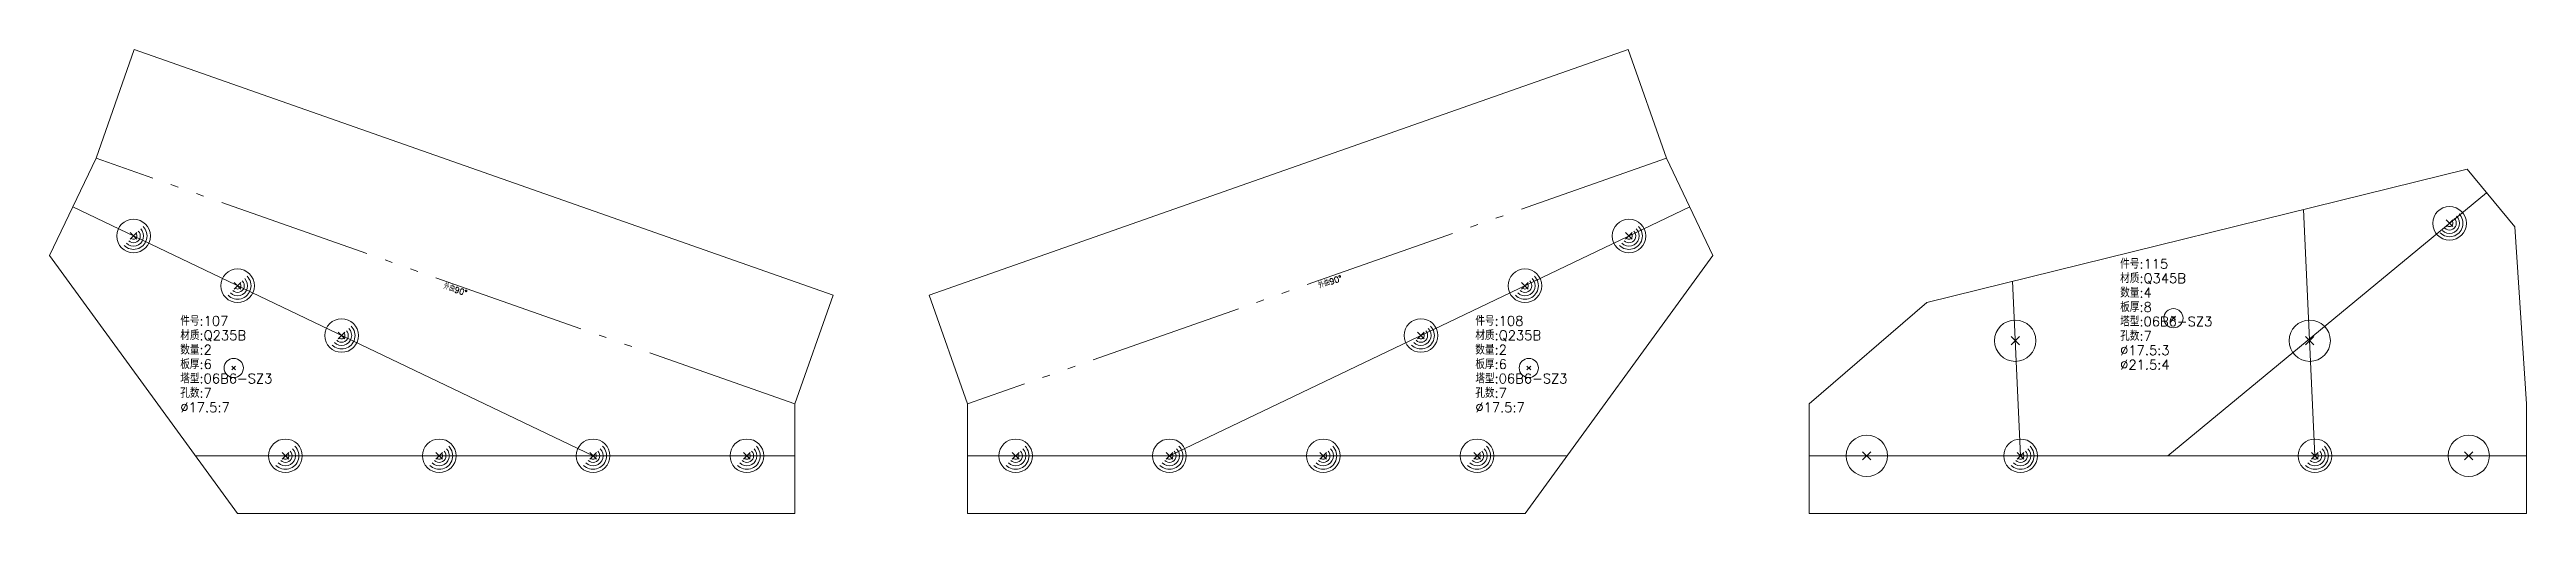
# Model space of a CAD drawing. Extents: x 0 to 24836, y -11 to 587.
# Drawn here: x 0 to 1288, y 0 to 241 of the extents above; entities that cross this region are included whole.
import ezdxf
from ezdxf.enums import TextEntityAlignment as Align

# ---------------------------------------------------------------- set-up
doc = ezdxf.new("R2010")
doc.units = 0
doc.header["$LTSCALE"] = 20
doc.header["$MEASUREMENT"] = 0
doc.linetypes.add('制弯线', pattern=[5.9, 4, -0.5, 0.2, -0.5, 0.2, -0.5])
for name, color, linetype, lineweight in [('1', 7, 'CONTINUOUS', 25), ('2', 7, 'CONTINUOUS', 25), ('5', 7, 'CONTINUOUS', 25)]:
    doc.layers.add(name, color=color, linetype=linetype, lineweight=lineweight)
doc.styles.get("Standard").update_dxf_attribs({"font": 'simplex', "width": 0.7, "bigfont": 'gbhzfs.shx'})

msp = doc.modelspace()

# ---------------------------------------------------------------- texts
at = {"layer": '2', "color": 7, "linetype": 'Continuous', "lineweight": 13}
for s, p in [('件号:115', (1077, 125.9)), ('材质:Q345B', (1077, 118.4)), ('数量:4', (1077, 110.9)), ('件号:107', (68, 96.2)), ('件号:108', (741.6, 96.2)), ('板厚:8', (1077, 103.4)), ('材质:Q235B', (68, 88.7)), ('材质:Q235B', (741.6, 88.7)), ('塔型:06B6-SZ3', (1077, 95.9)), ('孔数:7', (1077, 88.4)), ('数量:2', (68, 81.2)), ('板厚:6', (68, 73.7)), ('板厚:6', (741.6, 73.7)), ('数量:2', (741.6, 81.2)), ('%%c17.5:3', (1077, 80.9)), ('%%c21.5:4', (1077, 73.4)), ('塔型:06B6-SZ3', (68, 66.2)), ('孔数:7', (68, 58.7)), ('塔型:06B6-SZ3', (741.6, 66.2)), ('孔数:7', (741.6, 58.7)), ('%%c17.5:7', (68, 51.2)), ('%%c17.5:7', (741.6, 51.2))]:
    msp.add_text(s, height=5, dxfattribs=at).set_placement(p, align=Align.BOTTOM_LEFT)
for rotation, p in [(342, (204.3, 116.2)), (19, (660.9, 116.2))]:
    msp.add_text('外曲90%%d', height=3, rotation=rotation, dxfattribs=at).set_placement(p, align=Align.BOTTOM_LEFT)

# ---------------------------------------------------------------- blocks, each defined once
blk = doc.blocks.new('板孔17.5')
at = {"layer": '5', "color": 7, "linetype": 'Continuous', "lineweight": 13}
for p, q in [((-0.2, -0.2), (0.2, 0.2)), ((-0.2, 0.2), (0.2, -0.2))]:
    blk.add_line(p, q, dxfattribs=at)
blk.add_circle((0, 0), 1, dxfattribs=at)
for radius in [0.8, 0.6, 0.4, 0.2]:
    blk.add_arc((0, 0), radius, 225, 45, dxfattribs=at)
blk = doc.blocks.new('板孔21.5')
at = {"layer": '5', "color": 7, "linetype": 'Continuous', "lineweight": 13}
for p, q in [((-0.2, -0.2), (0.2, 0.2)), ((-0.2, 0.2), (0.2, -0.2))]:
    blk.add_line(p, q, dxfattribs=at)
blk.add_circle((0, 0), 1, dxfattribs=at)

# ---------------------------------------------------------------- linework, layer by layer
at = {"layer": '1', "color": 7, "linetype": 'Continuous', "lineweight": 18}
for p, q in [((44.1, 241.4), (24.2, 184.8)), ((407.6, 113.6), (44.1, 241.4)), ((821.1, 241.4), (457.6, 113.6)), ((841, 184.8), (821.1, 241.4)), ((24.2, 184.8), (0, 134.3)), ((865.2, 134.3), (841, 184.8)), ((1257.4, 179.2), (976.4, 109.8)), ((1282.2, 149.1), (1257.4, 179.2)), ((1288.3, 57), (1282.2, 149.1)), ((0, 134.3), (97.7, 0)), ((767.5, 0), (865.2, 134.3)), ((387.7, 57), (407.6, 113.6)), ((457.6, 113.6), (477.5, 57)), ((976.4, 109.8), (915.2, 57)), ((387.7, 0), (387.7, 57)), ((477.5, 57), (477.5, 0)), ((915.2, 57), (915.2, 0)), ((1288.3, 0), (1288.3, 57)), ((97.7, 0), (387.7, 0)), ((477.5, 0), (767.5, 0)), ((915.2, 0), (1288.3, 0))]:
    msp.add_line(p, q, dxfattribs=at)
at = {"layer": '2', "color": 190, "linetype": '制弯线', "lineweight": 13}
for p, q in [((387.7, 57), (24.2, 184.8)), ((841, 184.8), (477.5, 57))]:
    msp.add_line(p, q, dxfattribs=at)
at = {"layer": '2', "color": 9, "linetype": 'Continuous', "lineweight": 13}
for p, q in [((282.7, 30), (12.1, 159.6)), ((582.5, 30), (853.1, 159.6)), ((1101.7, 30), (1267.5, 166.9)), ((1178.3, 30), (1172.4, 158.2)), ((1025.2, 30), (1021, 120.8)), ((75.9, 30), (387.7, 30)), ((789.3, 30), (477.5, 30)), ((1288.3, 30), (915.2, 30))]:
    msp.add_line(p, q, dxfattribs=at)
at = {"layer": '2', "color": 7, "linetype": 'Continuous', "lineweight": 13}
for p, q in [((1105.7, 102.6), (1103.7, 100.6)), ((1103.7, 102.6), (1105.7, 100.6)), ((96.8, 76.7), (94.8, 74.7)), ((94.8, 76.7), (96.8, 74.7)), ((770.4, 76.7), (768.4, 74.7)), ((768.4, 76.7), (770.4, 74.7))]:
    msp.add_line(p, q, dxfattribs=at)
for centre in [(1104.7, 101.6), (95.8, 75.7), (769.4, 75.7)]:
    msp.add_circle(centre, 5, dxfattribs=at)

# ---------------------------------------------------------------- block references
at = {"layer": '1', "color": 7, "linetype": 'Continuous', "lineweight": 13}
for name, p, xscale, yscale, zscale in [('板孔17.5', (1248.3, 151), 8.75, 8.75, 8.75), ('板孔17.5', (43.7, 144.4), 8.75, 8.75, 8.75), ('板孔17.5', (821.5, 144.4), 8.75, 8.75, 8.75), ('板孔17.5', (97.8, 118.5), 8.75, 8.75, 8.75), ('板孔17.5', (767.4, 118.5), 8.75, 8.75, 8.75), ('板孔17.5', (151.9, 92.6), 8.75, 8.75, 8.75), ('板孔17.5', (713.3, 92.6), 8.75, 8.75, 8.75), ('板孔21.5', (1022.4, 89.9), 10.75, 10.75, 10.75), ('板孔21.5', (1175.6, 89.9), 10.75, 10.75, 10.75), ('板孔17.5', (122.7, 30), 8.75, 8.75, 8.75), ('板孔17.5', (202.7, 30), 8.75, 8.75, 8.75), ('板孔17.5', (282.7, 30), 8.75, 8.75, 8.75), ('板孔17.5', (362.7, 30), 8.75, 8.75, 8.75), ('板孔17.5', (502.5, 30), 8.75, 8.75, 8.75), ('板孔17.5', (582.5, 30), 8.75, 8.75, 8.75), ('板孔17.5', (662.5, 30), 8.75, 8.75, 8.75), ('板孔17.5', (742.5, 30), 8.75, 8.75, 8.75), ('板孔21.5', (945.2, 30), 10.75, 10.75, 10.75), ('板孔17.5', (1025.2, 30), 8.75, 8.75, 8.75), ('板孔17.5', (1178.3, 30), 8.75, 8.75, 8.75), ('板孔21.5', (1258.3, 30), 10.75, 10.75, 10.75)]:
    msp.add_blockref(name, p, dxfattribs=dict(at, xscale=xscale, yscale=yscale, zscale=zscale))

msp.set_redraw_order([(e.dxf.handle, doc.entitydb.next_handle()) for e in msp.query("TEXT MTEXT ATTDEF DIMENSION ARC_DIMENSION")])  # texts and dimensions are drawn at this point

doc.saveas('drawing.dxf')
